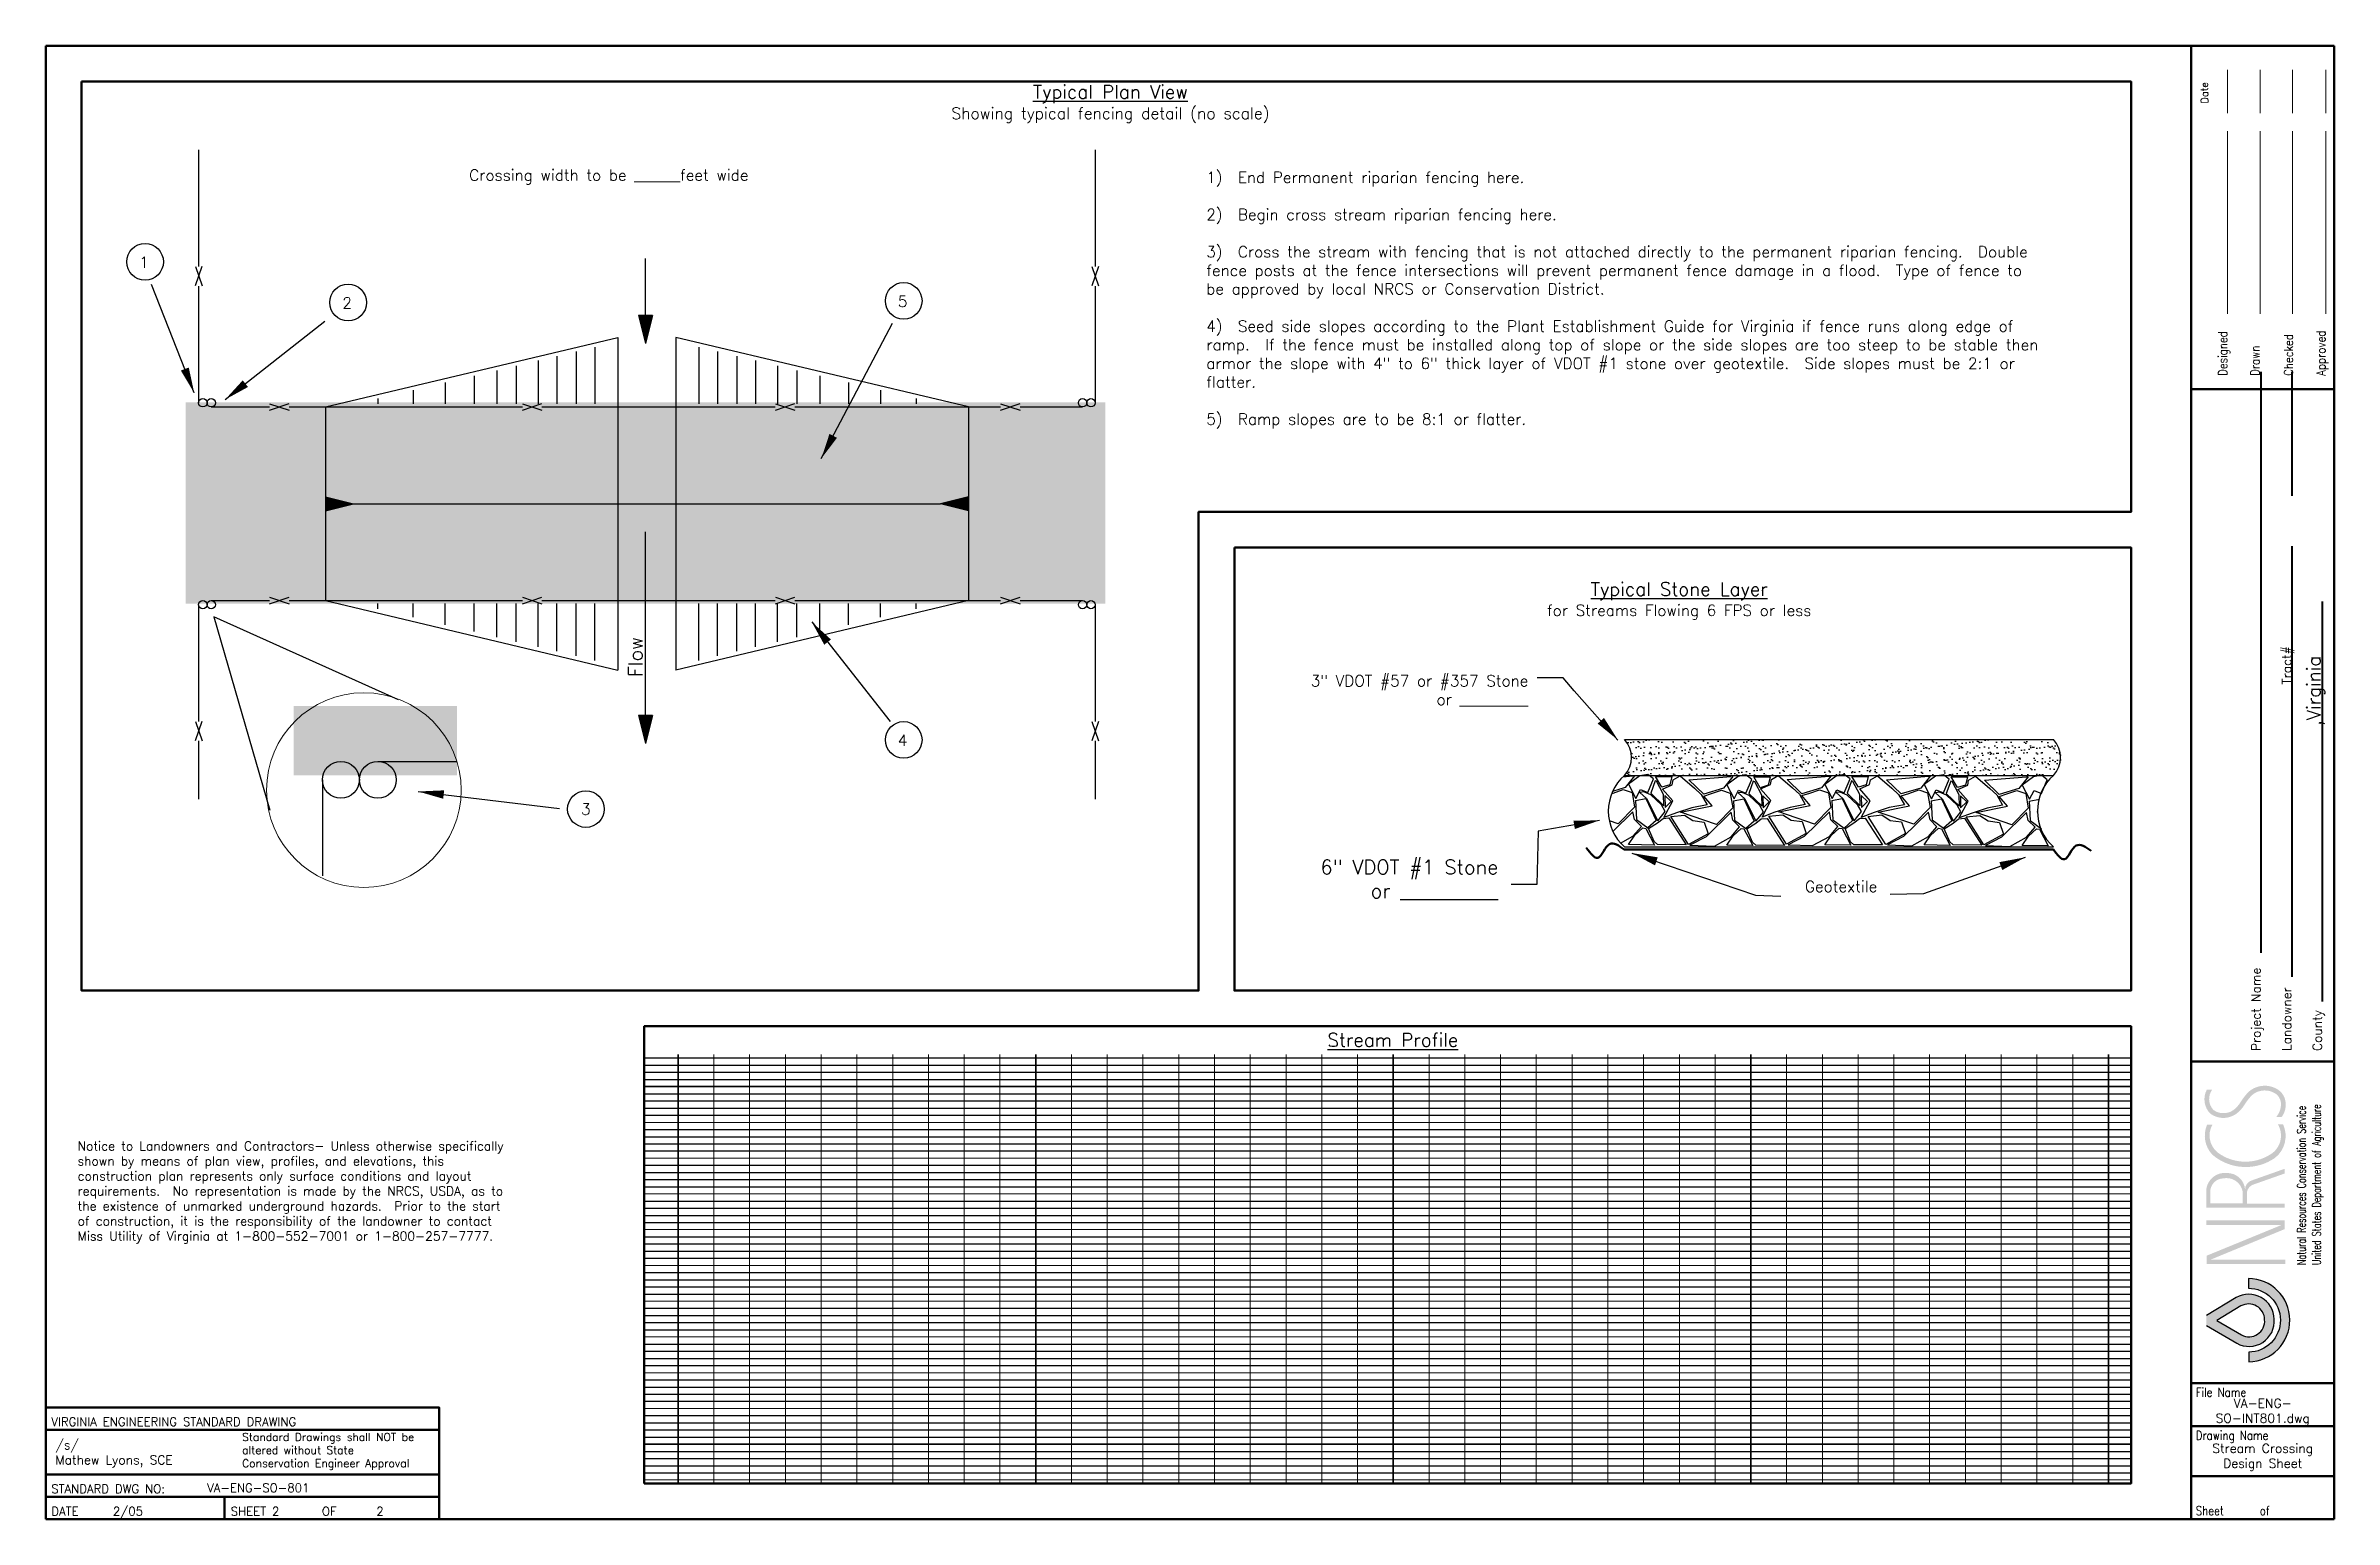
# Paper-space layout 'Stream Crossing (2 of 2)' of a CAD drawing. Header units: feet, sheet in inches. Extents: x 0.5 to 16.5, y 0.2 to 10.5.
# The model-space entities are those that its viewports show. They can reach past a viewport. Long polylines and large blocks are cut down to what shows.
import ezdxf

# ---------------------------------------------------------------- set-up
doc = ezdxf.new("R2010")
doc.units = ezdxf.units.FT
doc.header["$MEASUREMENT"] = 0
for name, color, linetype in [('1.Text.Note', 7, 'Continuous'), ('2.Misc.Scale', 7, 'Continuous'), ('FINELINES', 252, 'Continuous'), ('Gravel Hatch', 7, 'Continuous'), ('Stone Detail', 7, 'Continuous'), ('TEXT', 7, 'Continuous')]:
    doc.layers.add(name, color=color, linetype=linetype)
for name, color, linetype, lineweight in [('10 Lines', 7, 'Continuous', 20), ('10 lines index', 7, 'Continuous', 35), ('4.Tblk.Brdr.Line', 7, 'Continuous', 50), ('4.Tblk.Logo', 7, 'Continuous', 20), ('4.Tblk.Text', 7, 'Continuous', 18), ('4.Tblk.Text.User', 7, 'Continuous', 18)]:
    doc.layers.add(name, color=color, linetype=linetype, lineweight=lineweight)
doc.layers.add('2.Vprt', color=4, linetype='Continuous', plot=False)
doc.layers.get('2.Vprt').freeze()
doc.styles.add('001xB.NoteA', font='romans.shx', dxfattribs={"height": 0.063})
doc.styles.add('001xB.Subtitle', font='romans.shx', dxfattribs={"height": 0.094})
doc.styles.add('NOTES', font='romans.shx', dxfattribs={"height": 0.075})
doc.styles.add('Notes_Dimensions', font='romans.shx', dxfattribs={"height": 0.09})
doc.styles.get("Standard").update_dxf_attribs({"font": 'romans.shx'})
doc.styles.add('Title Block Notes', font='romans.shx', dxfattribs={"height": 0.12})
doc.dimstyles.get("Standard").update_dxf_attribs({"dimtxt": 0.18, "dimasz": 0.18, "dimexe": 0.18, "dimexo": 0.0625, "dimgap": 0.09, "dimtad": 0, "dimtih": 1, "dimtoh": 1, "dimdec": 4, "dimzin": 0, "dimdsep": 46, "dimtxsty": 'Notes_Dimensions', "dimcen": 0.09, "dimclrd": 256, "dimclre": 256, "dimclrt": 256, "dimadec": 0, "dimazin": 0, "dimtfac": 1, "dimtdec": 4, "dimtofl": 0, "dimtmove": 0, "dimatfit": 3, "dimfxl": 0, "dimtolj": 1, "dimtzin": 0, "dimlwd": -1, "dimlwe": -1, "dimarcsym": 0})

psp = doc.layouts.new('Stream Crossing (2 of 2)')

# ---------------------------------------------------------------- texts
at = {"insert": (3.416320183900766, 9.660154370296944), "char_height": 0.078, "width": 2.503119069137512, "attachment_point": 1, "style": 'NOTES'}
psp.add_mtext('Crossing width to be ______feet wide', dxfattribs=at)
at = {"insert": (8.569859014084239, 9.644334140321302), "char_height": 0.078, "width": 6.305262606094914, "attachment_point": 1}
psp.add_mtext('1)  {\\Fromans.shx|c1;End Permanent riparian fencing here.\\P\\P}2)  {\\Fromans.shx|c1;Begin cross stream riparian fencing here.\\P\\P}3)  {\\Fromans.shx|c1;Cross the stream with fencing that is not attached directly to the permanent riparian fencing.}  Double fence posts at the fence intersections{\\Fromans.shx|c1; }will prevent permanent fence damage in a flood. {\\Fromans.shx|c1; Type of fence to be approved by local NRCS or Conservation District}.\\P{\\Fromans.shx|c1;\\P}4)  Seed side slopes {\\Fromans.shx|c1;according to the Plant Establishment Guide for Virginia} if fence runs along edge of ramp.  If the fence must be installed along top of slope or the side slopes are too steep to be stable then armor the slope with 4" to 6" thick layer of VDOT #1 stone over geotextile.  {\\Fromans.shx|c1;Side slopes }must{\\Fromans.shx|c1; be 2:1 or flatter.\\P}\\P5)  Ramp slopes are to be 8:1 or flatter.', dxfattribs=at)
at = {"layer": '1.Text.Note'}
for s, insert, char_height, width, attachment_point, rotation, style in [('Landowner                                                 Tract#              ', (16.17566780087819, 3.497916931629072), 0.063, 4.751972205674819, 7, 89.99999999999993, '001xB.NoteA'), ('                                 ,Virginia', (16.38994752099583, 3.643461929992097), 0.094, 4.751972205674818, 7, 89.99999999999997, '001xB.Subtitle'), ('Project Name', (15.87738808076057, 3.497916931629072), 0.063, 4.745210148568081, 1, 90, '001xB.NoteA'), ('County', (16.38994752099583, 3.497916931629075), 0.063, 4.706780960931145, 7, 89.99999999999999, '001xB.NoteA')]:
    psp.add_mtext(s, dxfattribs=dict(at, insert=insert, char_height=char_height, width=width, attachment_point=attachment_point, rotation=rotation, style=style))
at = {"layer": '2.Misc.Scale', "char_height": 0.078, "width": 0.164646824694362, "attachment_point": 5, "style": 'NOTES'}
for s, insert in [('1', (1.142666522217292, 9.011432418033163)), ('2', (2.562483210907034, 8.726868594780317)), ('5', (6.446856993593544, 8.738362168884866)), ('4', (6.446856993593544, 5.669280889109078)), ('3', (4.231410963689578, 5.188589926787817))]:
    psp.add_mtext(s, dxfattribs=dict(at, insert=insert))
at = {"layer": '4.Tblk.Logo', "width": 0.68}
for s, p in [('Natural Resources Conservation Service', (16.25642690157693, 2.00119631789453)), ('United States Department of Agriculture', (16.36168076282663, 2.00119631789453))]:
    psp.add_text(s, height=0.06058, rotation=90, dxfattribs=at).set_placement(p)
at = {"layer": '4.Tblk.Text', "style": 'Notes_Dimensions', "width": 0.84}
for s, p in [('Designed', (15.70732072445218, 8.217110556495225)), ('Checked', (16.16746667476956, 8.217110556495225)), ('Approved', (16.39409593197171, 8.217110556495225)), ('Drawn', (15.93284371944729, 8.217110556495225))]:
    psp.add_text(s, height=0.0625, rotation=90, dxfattribs=at).set_placement(p)
for s, p in [('File Name', (15.48728326412502, 1.081350137746395)), ('Drawing Name', (15.48728326412502, 0.7791571011980496)), ('Sheet      of', (15.48728326412502, 0.253366150415002))]:
    psp.add_text(s, height=0.0625, dxfattribs=at).set_placement(p)
at = {"layer": '4.Tblk.Text', "style": 'Title Block Notes'}
for s, p in [('VIRGINIA ENGINEERING STANDARD DRAWING', (0.4944524538221415, 0.8763329971364744)), ('STANDARD DWG NO:', (0.4944524538221415, 0.4075829971364744)), ('DATE     2/05', (0.4944524538221415, 0.2503795309108749)), ('VA-ENG-SO-801', (1.58357246103003, 0.4142804052615912)), ('SHEET 2      OF      2', (1.748943102385269, 0.2503795309108749))]:
    psp.add_text(s, height=0.06, dxfattribs=at).set_placement(p)
at = {"layer": '4.Tblk.Text', "insert": (15.52453885864069, 10.12036714434846), "char_height": 0.05, "width": 0.1976407009715115, "attachment_point": 1, "rotation": 91, "style": 'Notes_Dimensions'}
psp.add_mtext('Date', dxfattribs=at)
at = {"layer": '4.Tblk.Text', "insert": (1.828842199784702, 0.8270748201376836), "char_height": 0.055, "width": 1.376897344635347, "attachment_point": 1, "style": 'Title Block Notes'}
psp.add_mtext('Standard Drawings shall NOT be altered without State Conservation Engineer Approval', dxfattribs=at)
at = {"layer": '4.Tblk.Text.User', "char_height": 0.063}
for s, insert, width, attachment_point, style in [('VA-ENG-\\PSO-INT801.dwg', (15.95573953243557, 0.9727925283841188), 0.9999999999999964, 5, 'NOTES'), ('/s/\\PMathew Lyons, SCE', (0.5228843500566169, 0.681630651112342), 1.06554934248057, 4, 'Notes_Dimensions'), ('Stream Crossing Design Sheet', (15.95573953243557, 0.6579281019040053), 0.9999999999999964, 5, 'NOTES')]:
    psp.add_mtext(s, dxfattribs=dict(at, insert=insert, width=width, attachment_point=attachment_point, style=style))
at = {"layer": 'Gravel Hatch', "insert": (9.873845012645534, 3.575353405556456), "char_height": 0.094, "width": 1.327063888625231, "attachment_point": 5, "style": 'NOTES'}
psp.add_mtext('{\\LStream Profile} ', dxfattribs=at)
at = {"layer": 'TEXT', "insert": (7.899635352965739, 10.24985765917514), "char_height": 0.12, "width": 3.224002400994607, "attachment_point": 2}
psp.add_mtext('{\\H0.7833x;\\LTypical Plan View\\P\\H0.8511x;\\lShowing typical fencing detail (no scale)}', dxfattribs=at)
at = {"layer": 'TEXT', "insert": (0.6781051253254304, 2.865788478516112), "char_height": 0.07, "width": 3.322567959510337, "attachment_point": 1, "style": 'NOTES'}
psp.add_mtext('{\\H0.9x;Notice to Landowners and Contractors- Unless otherwise specifically shown by means of plan view, profiles, and elevations, this construction plan represents only surface conditions and layout requirements.  No representation is made by the NRCS, USDA, as to the existence of unmarked underground hazards.  Prior to the start of construction, it is the responsibility of the landowner to contact Miss Utility of Virginia at 1-800-552-7001 or 1-800-257-7777.}', dxfattribs=at)

msp = doc.modelspace()

# ---------------------------------------------------------------- texts
at = {"layer": 'Stone Detail', "insert": (3.950495226090965, 19.02398898067202), "char_height": 0.12, "width": 3.224002400994607, "attachment_point": 2}
msp.add_mtext('{\\H0.7833x;\\LTypical Stone Layer\\H1.596x;\\P\\H0.52x;\\lfor Streams Flowing 6 FPS or less}', dxfattribs=at)
at = {"layer": 'Stone Detail'}
for s, insert, char_height, attachment_point in [('3" VDOT #57 or #357 Stone\\Por _________', (2.895859854143765, 18.15916257480711), 0.078, 9), ('6" VDOT #1 Stone \\Por __________\\P{\\Ftxt.shx|c1;\\H1.8x; }', (2.68534948421842, 16.82206294412057), 0.1, 6), ('{\\H0.78x;Geotextile }', (5.335035681602911, 16.89760927073202), 0.1, 6)]:
    msp.add_mtext(s, dxfattribs=dict(at, insert=insert, char_height=char_height, attachment_point=attachment_point))
at = {"layer": 'TEXT', "insert": (11.57556002292593, 9.131346925321289), "char_height": 0.078, "width": 0.2720318385985916, "attachment_point": 2, "rotation": 90}
msp.add_mtext('Flow', dxfattribs=at)

# ---------------------------------------------------------------- hatches: boundary and pattern name
for points in [[(11.70931233278747, 11.02640625374921), (11.63163476816276, 11.02640625374921), (11.67047355047511, 10.87105112449979)], [(9.892696765745065, 10.02077386835856), (9.892696765745065, 9.943096303733855), (10.04805189499448, 9.98193508604621)], [(13.46435202072832, 9.94309630373386), (13.46435202072832, 10.02077386835856), (13.3089968914789, 9.981935086046208)], [(11.70931233278747, 8.805398619165874), (11.63163476816276, 8.805398619165874), (11.67047355047511, 8.65004348991646)]]:
    msp.add_hatch(color=256).paths.add_polyline_path(points)
at = {"layer": 'Gravel Hatch'}
h = msp.add_hatch(dxfattribs=at)
h.set_pattern_fill('AR-SAND', color=256, scale=0.05, style=0)
h.set_pattern_definition([(37.50000000000001, (0, 0), (-0.003149667905480408, 0.09634118845065794), [0, -0.07600000000000001, 0, -0.085, 0, -0.08125]), (7.499999999999999, (0, 0), (0.08848883526338636, 0.141107303261487), [0, -0.041, 0, -0.0685, 0, -0.02625]), (327.5, (-0.0615, 0), (0.1557070930875748, 0.0002829526768482249), [0, -0.025, 0, -0.09000000000000001, 0, -0.1175]), (317.5, (-0.0615, 0), (0.1503063302286147, 0.04388377824671246), [0, -0.0125, 0, -0.059, 0, -0.0675])])
h.paths.add_polyline_path([(14.22508613952674, 10.54492242732998), (9.116052967019655, 10.54492242732998), (9.116052967019654, 9.42659028134423), (14.22508613952674, 9.426590281344232)])
at = {"layer": 'Stone Detail'}
h = msp.add_hatch(dxfattribs=at)
h.set_pattern_fill('AR-SAND', color=256, scale=0.04, style=0)
h.set_pattern_definition([(37.50000000000001, (3.567401853120131, 17.1746837929193), (-0.002519734324384326, 0.07707295076052635), [0, -0.0608, 0, -0.068, 0, -0.065]), (7.499999999999999, (3.567401853120131, 17.1746837929193), (0.07079106821070909, 0.1128858426091896), [0, -0.0328, 0, -0.05480000000000001, 0, -0.021]), (327.5, (3.518201853120132, 17.1746837929193), (0.1245656744700598, 0.0002263621414785799), [0, -0.02, 0, -0.07200000000000001, 0, -0.094]), (317.5, (3.518201853120132, 17.1746837929193), (0.1202450641828917, 0.03510702259736997), [0, -0.01, 0, -0.0472, 0, -0.05400000000000001])])
edge = h.paths.add_edge_path()
edge.add_line((3.567401853120131, 17.9246837929193), (6.567401853120131, 17.9246837929193))
edge.add_arc((6.436626403110328, 17.7996837929193), 0.1809066563873946, -43.70647207120447, 43.70647207120447, ccw=False)
edge.add_line((6.567401853120131, 17.6746837929193), (3.567401853120131, 17.6746837929193))
edge.add_arc((3.436626403110328, 17.7996837929193), 0.1809066563873946, 316.2935279287955, 403.7064720712045)

# ---------------------------------------------------------------- linework, layer by layer
for p, q in [((9.188484519736306, 11.94746388601022), (9.188484519736306, 11.29921593141256)), ((14.16856426673708, 11.94746388601022), (14.16856426673708, 11.29921593141256)), ((11.67047355047511, 11.02640625374921), (11.67047355047511, 11.3431158078143)), ((9.206234319659444, 11.29910478954987), (9.169494440653594, 11.19122313440311)), ((9.170734719813169, 11.29910478954987), (9.207474598819019, 11.19122313440311)), ((14.18631406666022, 11.29910478954987), (14.14957418765437, 11.19122313440311)), ((14.15081446681394, 11.29910478954987), (14.18755434581979, 11.19122313440311)), ((9.188484519736306, 11.1910267565639), (9.188484519736306, 10.54277880196623)), ((14.16856426673708, 11.1910267565639), (14.16856426673708, 10.54277880196623)), ((11.70931233278747, 11.02640625374921), (11.63163476816276, 11.02640625374921)), ((11.63163476816276, 11.02640625374921), (11.67047355047511, 10.87105112449979)), ((11.67047355047511, 11.02640625374921), (11.67047355047511, 11.02640625374921)), ((11.70931233278747, 11.02640625374921), (11.67047355047511, 10.87105112449979)), ((9.892696765745065, 10.51948920666335), (11.51783960122546, 10.90563931507493)), ((11.51783960122546, 10.90563931507493), (11.51783960122546, 10.51948920666335)), ((11.83920918524793, 10.90563931507493), (11.83920918524793, 10.51948920666335)), ((13.46435202072832, 10.51948920666335), (11.83920918524793, 10.90563931507493)), ((11.38964674066298, 10.85200932748502), (11.38964674066298, 10.53580287623206)), ((11.96740204581041, 10.85200932748502), (11.96740204581041, 10.53580287623206)), ((11.28636704378253, 10.82746904383955), (11.28636704378253, 10.53580287623206)), ((12.07068174269086, 10.82746904383955), (12.07068174269086, 10.53580287623206)), ((11.17839277862035, 10.80181328405785), (11.17839277862036, 10.53580287623206)), ((12.17865600785303, 10.80181328405785), (12.17865600785303, 10.53580287623206)), ((11.07511308173992, 10.77727300041238), (11.07511308173992, 10.53580287623206)), ((12.28193570473346, 10.77727300041238), (12.28193570473346, 10.53580287623206)), ((10.95305523562758, 10.74827084166069), (10.95305523562758, 10.53580287623206)), ((12.4039935508458, 10.74827084166069), (12.4039935508458, 10.53580287623206)), ((10.84508103241293, 10.72261509659834), (10.84508103241293, 10.53580287623206)), ((12.51196775406046, 10.72261509659834), (12.51196775406046, 10.53580287623206)), ((10.71832861801885, 10.69249746171043), (10.71832861801885, 10.53580287623206)), ((12.63872016845453, 10.69249746171043), (12.63872016845453, 10.53580287623206)), ((10.55871453539021, 10.65457156746567), (10.55871453539022, 10.53580287623206)), ((12.79833425108317, 10.65457156746567), (12.79833425108317, 10.53580287623206)), ((10.38032230352967, 10.61218379811469), (10.38032230352967, 10.53580287623206)), ((12.97672648294371, 10.61218379811469), (12.97672648294371, 10.53580287623206)), ((10.18315198438474, 10.56533416837685), (10.18315198438474, 10.53580287623206)), ((13.17389680208864, 10.56533416837685), (13.17389680208864, 10.53580287623206)), ((9.58258842480646, 10.50173940674022), (9.690470079953222, 10.53847928574607)), ((9.58258842480646, 10.53723900658649), (9.690470079953222, 10.50049912758064)), ((10.98727350885045, 10.50173940674022), (11.09515516399721, 10.53847928574607)), ((10.98727350885045, 10.53723900658649), (11.09515516399721, 10.50049912758064)), ((12.39195859289444, 10.50173940674022), (12.4998402480412, 10.53847928574607)), ((12.39195859289444, 10.53723900658649), (12.4998402480412, 10.50049912758064)), ((13.6434069270427, 10.50173940674022), (13.75128858218947, 10.53847928574607)), ((13.6434069270427, 10.53723900658649), (13.75128858218947, 10.50049912758064)), ((9.258353305644938, 10.51948920666335), (9.58247728294377, 10.51948920666335)), ((9.690666457792432, 10.51948920666335), (10.3389144123901, 10.51948920666335)), ((9.892696765745065, 10.51948920666335), (9.892696765745065, 9.444380965429065)), ((10.3389144123901, 10.51948920666335), (10.98716236698776, 10.51948920666335)), ((11.09535154183642, 10.51948920666335), (11.74359949643409, 10.51948920666335)), ((11.51783960122546, 10.51948920666335), (11.51783960122546, 9.444380965429065)), ((11.74359949643409, 10.51948920666335), (12.39184745103175, 10.51948920666335)), ((11.83920918524793, 10.51948920666335), (11.83920918524793, 9.444380965429065)), ((12.50003662588041, 10.51948920666335), (13.14828458047808, 10.51948920666335)), ((13.14828458047808, 10.51948920666335), (13.64329578518002, 10.51948920666335)), ((13.46435202072832, 10.51948920666335), (13.46435202072832, 9.444380965429065)), ((13.75148496002868, 10.51948920666335), (14.09869548082845, 10.51948920666335)), ((9.892696765745065, 10.02077386835856), (10.04805189499448, 9.98193508604621)), ((9.892696765745065, 10.02077386835856), (9.892696765745065, 9.943096303733856)), ((13.46435202072832, 10.02077386835856), (13.30899689147891, 9.98193508604621)), ((13.46435202072832, 10.02077386835856), (13.46435202072832, 9.943096303733856)), ((9.892696765745065, 9.943096303733856), (10.04805189499448, 9.98193508604621)), ((9.892696765745065, 9.98193508604621), (9.892696765745065, 9.98193508604621)), ((10.04805189499448, 9.98193508604621), (13.30899689147891, 9.98193508604621)), ((13.46435202072832, 9.943096303733856), (13.30899689147891, 9.98193508604621)), ((13.46435202072832, 9.98193508604621), (13.46435202072832, 9.98193508604621)), ((11.67047355047511, 8.805398619165874), (11.67047355047511, 9.825170964683938)), ((9.258353305644938, 9.444380965429065), (9.58247728294377, 9.444380965429065)), ((9.58258842480646, 9.426631165505928), (9.690470079953222, 9.463371044511778)), ((9.58258842480646, 9.462130765352203), (9.690470079953222, 9.425390886346353)), ((9.690666457792432, 9.444380965429065), (10.3389144123901, 9.444380965429065)), ((9.892696765745065, 9.444380965429065), (11.51783960122546, 9.058230857017488)), ((10.3389144123901, 9.444380965429065), (10.98716236698776, 9.444380965429065)), ((10.98727350885045, 9.426631165505928), (11.09515516399721, 9.463371044511778)), ((10.98727350885045, 9.462130765352203), (11.09515516399721, 9.425390886346353)), ((11.09535154183642, 9.444380965429065), (11.74359949643409, 9.444380965429065)), ((11.51783960122546, 9.444380965429065), (11.51783960122546, 9.058230857017488)), ((11.74359949643409, 9.444380965429065), (12.39184745103175, 9.444380965429065)), ((11.83920918524793, 9.444380965429065), (11.83920918524793, 9.058230857017488)), ((13.46435202072832, 9.444380965429065), (11.83920918524793, 9.058230857017488)), ((12.39195859289444, 9.426631165505928), (12.4998402480412, 9.463371044511778)), ((12.39195859289444, 9.462130765352203), (12.4998402480412, 9.425390886346353)), ((12.50003662588041, 9.444380965429065), (13.14828458047808, 9.444380965429065)), ((13.14828458047808, 9.444380965429065), (13.64329578518002, 9.444380965429065)), ((13.6434069270427, 9.426631165505928), (13.75128858218947, 9.463371044511778)), ((13.6434069270427, 9.462130765352203), (13.75128858218947, 9.425390886346353)), ((13.75148496002868, 9.444380965429065), (14.09869548082845, 9.444380965429065)), ((9.188484519736306, 9.421091370126188), (9.188484519736306, 8.772843415528524)), ((10.18315198438474, 9.398536003715567), (10.18315198438474, 9.42806729586036)), ((10.38032230352967, 9.351686373977726), (10.38032230352967, 9.428067295860362)), ((10.55871453539021, 9.309298604626752), (10.55871453539022, 9.428067295860362)), ((10.71832861801885, 9.27137271038199), (10.71832861801885, 9.428067295860362)), ((10.84508103241293, 9.241255075494077), (10.84508103241293, 9.428067295860362)), ((10.95305523562758, 9.215599330431727), (10.95305523562758, 9.428067295860362)), ((11.07511308173992, 9.186597171680043), (11.07511308173992, 9.428067295860362)), ((11.17839277862035, 9.162056888034572), (11.17839277862036, 9.428067295860362)), ((11.28636704378253, 9.136401128252874), (11.28636704378253, 9.428067295860362)), ((11.38964674066298, 9.1118608446074), (11.38964674066298, 9.428067295860362)), ((11.96740204581041, 9.1118608446074), (11.96740204581041, 9.428067295860362)), ((12.07068174269086, 9.136401128252874), (12.07068174269086, 9.428067295860362)), ((12.17865600785303, 9.162056888034572), (12.17865600785303, 9.428067295860362)), ((12.28193570473346, 9.186597171680043), (12.28193570473346, 9.428067295860362)), ((12.4039935508458, 9.215599330431727), (12.4039935508458, 9.428067295860362)), ((12.51196775406046, 9.241255075494077), (12.51196775406046, 9.428067295860362)), ((12.63872016845453, 9.27137271038199), (12.63872016845453, 9.428067295860362)), ((12.79833425108317, 9.309298604626752), (12.79833425108317, 9.428067295860362)), ((12.97672648294371, 9.351686373977726), (12.97672648294371, 9.428067295860362)), ((13.17389680208864, 9.398536003715567), (13.17389680208864, 9.42806729586036)), ((14.16856426673708, 9.421091370126188), (14.16856426673708, 8.772843415528524)), ((11.63163476816276, 8.805398619165874), (11.67047355047511, 8.65004348991646)), ((11.70931233278747, 8.805398619165874), (11.63163476816276, 8.805398619165874)), ((11.70931233278747, 8.805398619165874), (11.67047355047511, 8.65004348991646)), ((11.67047355047511, 8.805398619165874), (11.67047355047511, 8.805398619165874)), ((9.206234319659444, 8.772732273665834), (9.169494440653594, 8.664850618519072)), ((9.170734719813169, 8.772732273665834), (9.207474598819019, 8.664850618519072)), ((14.18631406666022, 8.772732273665834), (14.14957418765437, 8.664850618519072)), ((14.15081446681394, 8.772732273665834), (14.18755434581979, 8.664850618519072)), ((9.188484519736306, 8.664654240679862), (9.188484519736306, 8.34053026338103)), ((14.16856426673708, 8.664654240679862), (14.16856426673708, 8.34053026338103))]:
    msp.add_line(p, q)
for centre in [(9.211774115039184, 10.54277880196623), (9.258353305644938, 10.54277880196623), (14.09869548082845, 10.54277880196623), (14.1452746714342, 10.54277880196623), (9.211774115039184, 9.421091370126188), (9.258353305644938, 9.421091370126188), (14.09869548082845, 9.421091370126188), (14.1452746714342, 9.421091370126188)]:
    msp.add_circle(centre, 0.02328959530287733)
at = {"layer": '10 Lines'}
for p, q in [((-20.14236170736443, 11.77999851636374), (-20.14236170736443, 4.979998516363736)), ((-19.64236170736443, 11.77999851636374), (-19.64236170736443, 4.979998516363736)), ((-19.39236170736443, 11.77999851636374), (-19.39236170736443, 4.979998516363736)), ((-19.14236170736443, 11.77999851636374), (-19.14236170736443, 4.979998516363736)), ((-18.89236170736443, 11.77999851636374), (-18.89236170736443, 4.979998516363736)), ((-18.64236170736443, 11.77999851636374), (-18.64236170736443, 4.979998516363736)), ((-18.39236170736443, 11.77999851636374), (-18.39236170736443, 4.979998516363736)), ((-18.14236170736443, 11.77999851636374), (-18.14236170736443, 4.979998516363736)), ((-17.89236170736443, 11.77999851636374), (-17.89236170736443, 4.979998516363736)), ((-11.89236170736443, 11.77999851636374), (-11.89236170736443, 4.979998516363736)), ((-11.64236170736443, 11.77999851636374), (-11.64236170736443, 4.979998516363736)), ((-11.39236170736443, 11.77999851636374), (-11.39236170736443, 4.979998516363736)), ((-11.14236170736443, 11.77999851636374), (-11.14236170736443, 4.979998516363736)), ((-10.89236170736443, 11.77999851636374), (-10.89236170736443, 4.979998516363736)), ((-10.64236170736443, 11.77999851636374), (-10.64236170736443, 4.979998516363736)), ((-10.39236170736443, 11.77999851636374), (-10.39236170736443, 4.979998516363736)), ((-10.14236170736443, 11.77999851636374), (-10.14236170736443, 4.979998516363736)), ((-17.64236170736443, 10.77999851636374), (-17.64236170736443, 4.979998516363736)), ((-17.14236170736443, 10.77999851636374), (-17.14236170736443, 4.979998516363736)), ((-16.89236170736443, 10.77999851636374), (-16.89236170736443, 4.979998516363736)), ((-16.64236170736443, 10.77999851636374), (-16.64236170736443, 4.979998516363736)), ((-16.39236170736443, 10.77999851636374), (-16.39236170736443, 4.979998516363736)), ((-16.14236170736443, 10.77999851636374), (-16.14236170736443, 4.979998516363736)), ((-15.89236170736443, 10.77999851636374), (-15.89236170736443, 4.979998516363736)), ((-15.64236170736443, 10.77999851636374), (-15.64236170736443, 4.979998516363736)), ((-15.39236170736443, 10.77999851636374), (-15.39236170736443, 4.979998516363736)), ((-15.14236170736443, 10.77999851636374), (-15.14236170736443, 4.979998516363736)), ((-14.64236170736443, 10.77999851636374), (-14.64236170736443, 4.979998516363736)), ((-14.39236170736443, 10.77999851636374), (-14.39236170736443, 4.979998516363736)), ((-14.14236170736443, 10.77999851636374), (-14.14236170736443, 4.979998516363736)), ((-13.89236170736443, 10.77999851636374), (-13.89236170736443, 4.979998516363736)), ((-13.64236170736443, 10.77999851636374), (-13.64236170736443, 4.979998516363736)), ((-13.39236170736443, 10.77999851636374), (-13.39236170736443, 4.979998516363736)), ((-13.14236170736443, 10.77999851636374), (-13.14236170736443, 4.979998516363736)), ((-12.89236170736443, 10.77999851636374), (-12.89236170736443, 4.979998516363736)), ((-12.64236170736443, 10.77999851636374), (-12.64236170736443, 4.979998516363736)), ((-12.14236170736443, 10.77999851636374), (-12.14236170736443, 4.979998516363736)), ((-22.64236170736443, 10.27999851636374), (-7.642361707364431, 10.27999851636374)), ((-22.64236170736443, 9.779998516363737), (-7.642361707364431, 9.779998516363737)), ((-22.64236170736443, 9.529998516363737), (-7.642361707364431, 9.529998516363737)), ((-22.64236170736443, 9.279998516363737), (-7.642361707364431, 9.279998516363737)), ((-22.64236170736443, 9.029998516363737), (-7.642361707364431, 9.029998516363737)), ((-22.64236170736443, 8.779998516363737), (-7.642361707364431, 8.779998516363737)), ((-22.64236170736443, 8.529998516363737), (-7.642361707364431, 8.529998516363737)), ((-22.64236170736443, 8.279998516363737), (-7.642361707364431, 8.279998516363737)), ((-22.64236170736443, 8.029998516363737), (-7.642361707364431, 8.029998516363737)), ((-22.64236170736443, 7.779998516363736), (-7.642361707364431, 7.779998516363736)), ((-22.64236170736443, 7.279998516363736), (-7.642361707364431, 7.279998516363736))]:
    msp.add_line(p, q, dxfattribs=at)
at = {"layer": '10 lines index'}
for p, q in [((-19.89236170736443, 11.77999851636374), (-19.89236170736443, 4.979998516363736)), ((-9.892361707364431, 11.77999851636374), (-9.892361707364435, 4.979998516363736)), ((-17.39236170736443, 10.77999851636374), (-17.39236170736443, 4.979998516363736)), ((-14.89236170736443, 10.77999851636374), (-14.89236170736443, 4.979998516363736)), ((-12.39236170736443, 10.77999851636374), (-12.39236170736443, 4.979998516363736)), ((-22.64236170736443, 10.02999851636374), (-7.642361707364431, 10.02999851636374)), ((-22.64236170736443, 7.529998516363736), (-7.642361707364431, 7.529998516363736))]:
    msp.add_line(p, q, dxfattribs=at)
at = {"layer": 'FINELINES'}
for p, q in [((-22.64236170736443, 10.22999851636374), (-7.642361707364431, 10.22999851636374)), ((-22.64236170736443, 10.22999851636374), (-7.642361707364431, 10.22999851636374)), ((-22.64236170736443, 10.17999851636374), (-7.642361707364431, 10.17999851636374)), ((-22.64236170736443, 10.12999851636374), (-7.642361707364431, 10.12999851636374)), ((-22.64236170736443, 10.07999851636374), (-7.642361707364431, 10.07999851636374)), ((-22.64236170736443, 9.979998516363736), (-7.642361707364431, 9.979998516363736)), ((-22.64236170736443, 9.979998516363736), (-7.642361707364431, 9.979998516363736)), ((-22.64236170736443, 9.929998516363735), (-7.642361707364431, 9.929998516363735)), ((-22.64236170736443, 9.879998516363736), (-7.642361707364431, 9.879998516363736)), ((-22.64236170736443, 9.829998516363737), (-7.642361707364431, 9.829998516363737)), ((-22.64236170736443, 9.729998516363736), (-7.642361707364431, 9.729998516363736)), ((-22.64236170736443, 9.729998516363736), (-7.642361707364431, 9.729998516363736)), ((-22.64236170736443, 9.679998516363735), (-7.642361707364431, 9.679998516363735)), ((-22.64236170736443, 9.629998516363736), (-7.642361707364431, 9.629998516363736)), ((-22.64236170736443, 9.579998516363737), (-7.642361707364431, 9.579998516363737)), ((-22.64236170736443, 9.479998516363736), (-7.642361707364431, 9.479998516363736)), ((-22.64236170736443, 9.479998516363736), (-7.642361707364431, 9.479998516363736)), ((-22.64236170736443, 9.429998516363735), (-7.642361707364431, 9.429998516363735)), ((-22.64236170736443, 9.379998516363736), (-7.642361707364431, 9.379998516363736)), ((-22.64236170736443, 9.329998516363737), (-7.642361707364431, 9.329998516363737)), ((-22.64236170736443, 9.229998516363736), (-7.642361707364431, 9.229998516363736)), ((-22.64236170736443, 9.229998516363736), (-7.642361707364431, 9.229998516363736)), ((-22.64236170736443, 9.179998516363735), (-7.642361707364431, 9.179998516363735)), ((-22.64236170736443, 9.129998516363736), (-7.642361707364431, 9.129998516363736)), ((-22.64236170736443, 9.079998516363737), (-7.642361707364431, 9.079998516363737)), ((-22.64236170736443, 8.979998516363736), (-7.642361707364431, 8.979998516363736)), ((-22.64236170736443, 8.979998516363736), (-7.642361707364431, 8.979998516363736)), ((-22.64236170736443, 8.929998516363735), (-7.642361707364431, 8.929998516363735)), ((-22.64236170736443, 8.879998516363736), (-7.642361707364431, 8.879998516363736)), ((-22.64236170736443, 8.829998516363737), (-7.642361707364431, 8.829998516363737)), ((-22.64236170736443, 8.729998516363736), (-7.642361707364431, 8.729998516363736)), ((-22.64236170736443, 8.729998516363736), (-7.642361707364431, 8.729998516363736)), ((-22.64236170736443, 8.679998516363735), (-7.642361707364431, 8.679998516363735)), ((-22.64236170736443, 8.629998516363736), (-7.642361707364431, 8.629998516363736)), ((-22.64236170736443, 8.579998516363737), (-7.642361707364431, 8.579998516363737)), ((-22.64236170736443, 8.479998516363736), (-7.642361707364431, 8.479998516363736)), ((-22.64236170736443, 8.479998516363736), (-7.642361707364431, 8.479998516363736)), ((-22.64236170736443, 8.429998516363735), (-7.642361707364431, 8.429998516363735)), ((-22.64236170736443, 8.379998516363736), (-7.642361707364431, 8.379998516363736)), ((-22.64236170736443, 8.329998516363737), (-7.642361707364431, 8.329998516363737)), ((-22.64236170736443, 8.229998516363736), (-7.642361707364431, 8.229998516363736)), ((-22.64236170736443, 8.229998516363736), (-7.642361707364431, 8.229998516363736)), ((-22.64236170736443, 8.179998516363735), (-7.642361707364431, 8.179998516363735)), ((-22.64236170736443, 8.129998516363736), (-7.642361707364431, 8.129998516363736)), ((-22.64236170736443, 8.079998516363737), (-7.642361707364431, 8.079998516363737)), ((-22.64236170736443, 7.979998516363736), (-7.642361707364431, 7.979998516363736)), ((-22.64236170736443, 7.979998516363736), (-7.642361707364431, 7.979998516363736)), ((-22.64236170736443, 7.929998516363736), (-7.642361707364431, 7.929998516363736)), ((-22.64236170736443, 7.879998516363736), (-7.642361707364431, 7.879998516363736)), ((-22.64236170736443, 7.829998516363736), (-7.642361707364431, 7.829998516363736)), ((-22.64236170736443, 7.729998516363736), (-7.642361707364431, 7.729998516363736)), ((-22.64236170736443, 7.729998516363736), (-7.642361707364431, 7.729998516363736)), ((-22.64236170736443, 7.679998516363736), (-7.642361707364431, 7.679998516363736)), ((-22.64236170736443, 7.629998516363736), (-7.642361707364431, 7.629998516363736)), ((-22.64236170736443, 7.579998516363736), (-7.642361707364431, 7.579998516363736)), ((-22.64236170736443, 7.479998516363736), (-7.642361707364431, 7.479998516363736)), ((-22.64236170736443, 7.479998516363736), (-7.642361707364431, 7.479998516363736)), ((-22.64236170736443, 7.429998516363736), (-7.642361707364431, 7.429998516363736)), ((-22.64236170736443, 7.379998516363736), (-7.642361707364431, 7.379998516363736)), ((-22.64236170736443, 7.329998516363736), (-7.642361707364431, 7.329998516363736)), ((-22.64236170736443, 7.229998516363736), (-7.642361707364431, 7.229998516363736)), ((-22.64236170736443, 7.229998516363736), (-7.642361707364431, 7.229998516363736))]:
    msp.add_line(p, q, dxfattribs=at)
at = {"layer": 'Stone Detail'}
for p, q in [((3.567401853120131, 17.9246837929193), (6.567401853120131, 17.9246837929193)), ((3.557323509285677, 17.6653360927382), (3.627684414276292, 17.67105101942753)), ((3.567401853120131, 17.6746837929193), (6.567401853120131, 17.6746837929193)), ((3.637993083874445, 17.67105101942753), (3.572704833712098, 17.58875623177811)), ((3.675791543754698, 17.67105101942753), (3.5967583984513, 17.61275887847424)), ((3.730771124318892, 17.68133786937558), (3.675791543754698, 17.67105101942753)), ((3.772005809742037, 17.65047732191843), (3.730771124318892, 17.68133786937558)), ((4.018862391622816, 17.64344493850624), (4.314377633640097, 17.66744758520236)), ((4.324686303238252, 17.66744758520236), (4.259398053075904, 17.58515279755294)), ((4.362484763118504, 17.66744758520236), (4.283451617815107, 17.60915544424907)), ((4.417464343682699, 17.67773443515041), (4.362484763118504, 17.66744758520236)), ((4.458699029105844, 17.64687388769326), (4.417464343682699, 17.67773443515041)), ((4.705126467715029, 17.64619926615863), (5.00064170973231, 17.67020191285475)), ((5.010950379330463, 17.67020191285475), (4.945662129168117, 17.58790712520534)), ((5.048748839210717, 17.67020191285475), (4.969715693907318, 17.61190977190146)), ((5.10372841977491, 17.68048876280281), (5.048748839210717, 17.67020191285475)), ((5.144963105198055, 17.64962821534565), (5.10372841977491, 17.68048876280281)), ((5.399156652009601, 17.64461427565685), (5.694671894026882, 17.66861692235297)), ((5.704980563625035, 17.66861692235297), (5.639692313462689, 17.58632213470356)), ((5.742779023505289, 17.66861692235297), (5.66374587820189, 17.61032478139968)), ((5.694671894026882, 17.66861692235297), (5.704980563625035, 17.66861692235297)), ((5.797758604069482, 17.67890377230103), (5.742779023505289, 17.66861692235297)), ((5.838993289492628, 17.64804322484387), (5.797758604069482, 17.67890377230103)), ((6.084476999583202, 17.64118532646983), (6.379992241600483, 17.66518797316596)), ((6.390300911198636, 17.66518797316596), (6.32501266103629, 17.58289318551654)), ((6.428099371078886, 17.66518797316596), (6.349066225775491, 17.60689583221266)), ((6.379992241600483, 17.66518797316596), (6.390300911198636, 17.66518797316596)), ((6.483078951643083, 17.67547482311401), (6.428099371078886, 17.66518797316596)), ((6.524313637066228, 17.64461427565685), (6.483078951643083, 17.67547482311401)), ((3.730771124318892, 17.55446673752094), (3.772005809742037, 17.65047732191843)), ((4.121949101665418, 17.54400540253474), (4.018862391622816, 17.64344493850624)), ((4.417464343682699, 17.55086330329577), (4.458699029105844, 17.64687388769326)), ((4.808213177757629, 17.54675973018713), (4.705126467715029, 17.64619926615863)), ((5.10372841977491, 17.55361763094816), (5.144963105198055, 17.64962821534565)), ((5.502243362052202, 17.54517473968535), (5.399156652009601, 17.64461427565685)), ((5.797758604069482, 17.55203264044638), (5.838993289492628, 17.64804322484387)), ((6.187563709625802, 17.54174579049833), (6.084476999583202, 17.64118532646983)), ((6.483078951643083, 17.54860369125937), (6.524313637066228, 17.64461427565685)), ((3.5967583984513, 17.61275887847424), (3.648301753472602, 17.51331934250273)), ((4.283451617815107, 17.60915544424907), (4.334994972836407, 17.50971590827756)), ((4.969715693907318, 17.61190977190146), (5.02125904892862, 17.51247023592995)), ((5.66374587820189, 17.61032478139968), (5.715289233223192, 17.51088524542818)), ((6.349066225775491, 17.60689583221266), (6.40060958079679, 17.50745629624116)), ((3.572704833712098, 17.58875623177811), (3.484910146503871, 17.56247358183437)), ((3.648301753472602, 17.51331934250273), (3.67922776929759, 17.57504043264304)), ((3.67922776929759, 17.57504043264304), (3.730771124318892, 17.55446673752094)), ((4.259398053075904, 17.58515279755294), (4.121949101665418, 17.54400540253474)), ((4.945662129168117, 17.58790712520534), (4.808213177757629, 17.54675973018713)), ((5.639692313462689, 17.58632213470356), (5.502243362052202, 17.54517473968535)), ((6.32501266103629, 17.58289318551654), (6.187563709625802, 17.54174579049833)), ((4.334994972836407, 17.50971590827756), (4.365920988661397, 17.57143699841787)), ((4.365920988661397, 17.57143699841787), (4.417464343682699, 17.55086330329577)), ((5.02125904892862, 17.51247023592995), (5.052185064753608, 17.57419132607027)), ((5.052185064753608, 17.57419132607027), (5.10372841977491, 17.55361763094816)), ((5.715289233223192, 17.51088524542818), (5.746215249048181, 17.57260633556849)), ((5.746215249048181, 17.57260633556849), (5.797758604069482, 17.55203264044638)), ((6.40060958079679, 17.50745629624116), (6.431535596621782, 17.56917738638147)), ((6.431535596621782, 17.56917738638147), (6.483078951643083, 17.54860369125937)), ((3.567401853120131, 17.1746837929193), (6.567401853120131, 17.1746837929193))]:
    msp.add_line(p, q, dxfattribs=at)
at = {"layer": 'Stone Detail', "lineweight": 50}
msp.add_line((3.566716269598242, 17.15688105892506), (6.566716269598242, 17.15688105892506), dxfattribs=at)
at = {"layer": 'Stone Detail'}
for points in [[(3.785750704883085, 17.66762207024051), (3.899146091554368, 17.66762207024051), (3.885401196413319, 17.60932992928722), (3.830421615849124, 17.59218518096513)], [(3.957010367003361, 17.67087653438938), (4.056660851503068, 17.58515279755294), (4.104767988012002, 17.54057645334772), (4.146002673435147, 17.46856851325936), (4.039479737849652, 17.44799481575025), (3.932956795233633, 17.41370532149308), (3.843614980332079, 17.3794158272359), (3.90546701198206, 17.49600010914249), (3.833306310733924, 17.57829489917891), (3.902030786439166, 17.60915544424907), (3.908903230494428, 17.64344493850624)], [(4.472443924246893, 17.66401863601534), (4.585839310918175, 17.66401863601534), (4.572094415777126, 17.60572649506205), (4.517114835212929, 17.58858174673996)], [(4.643274443095574, 17.67363086204177), (4.742924927595279, 17.58790712520534), (4.791032064104215, 17.54333078100011), (4.83226674952736, 17.47132284091175), (4.725743813941865, 17.45074914340264), (4.619220871325844, 17.41645964914547), (4.529879056424292, 17.3821701548883), (4.591731088074273, 17.49875443679489), (4.519570386826135, 17.5810492268313), (4.588294862531377, 17.61190977190146), (4.595167306586639, 17.64619926615863)], [(5.158708000339104, 17.66677296366774), (5.272103387010386, 17.66677296366774), (5.258358491869338, 17.60848082271444), (5.203378911305142, 17.59133607439235)], [(5.337304627390147, 17.67204587153999), (5.436955111889851, 17.58632213470356), (5.485062248398787, 17.54174579049833), (5.526296933821932, 17.46973785040997), (5.419773998236437, 17.44916415290086), (5.313251055620416, 17.41487465864369), (5.223909240718864, 17.38058516438652), (5.285761272368845, 17.49716944629311), (5.213600571120708, 17.57946423632952), (5.282325046825949, 17.61032478139968), (5.289197490881211, 17.64461427565685)], [(5.852738184633676, 17.66518797316596), (5.966133571304958, 17.66518797316596), (5.95238867616391, 17.60689583221266), (5.897409095599713, 17.58975108389058)], [(6.022624974963747, 17.66861692235297), (6.122275459463452, 17.58289318551654), (6.170382595972384, 17.53831684131131), (6.211617281395533, 17.46630890122295), (6.105094345810038, 17.44573520371384), (5.998571403194017, 17.41144570945667), (5.909229588292462, 17.3771562151995), (5.971081619942446, 17.49374049710609), (5.898920918694309, 17.57603528714251), (5.96764539439955, 17.60689583221266), (5.974517838454812, 17.64118532646983)], [(3.782314479340192, 17.63676152517036), (3.751388470545727, 17.55103778833393), (3.844166510990174, 17.46188509992347), (3.840730285447281, 17.54075093838587), (3.792623155968872, 17.63333257598334)], [(4.469007698703997, 17.63315809094519), (4.438081689909534, 17.54743435410876), (4.530859730353981, 17.4582816656983), (4.527423504811086, 17.5371475041607), (4.479316375332679, 17.62972914175817)], [(5.15527177479621, 17.63591241859758), (5.124345766001746, 17.55018868176115), (5.217123806446192, 17.46103599335069), (5.213687580903299, 17.53990183181309), (5.165580451424891, 17.63248346941056)], [(5.849301959090781, 17.6343274280958), (5.818375950296318, 17.54860369125937), (5.911153990740765, 17.45945100284892), (5.907717765197873, 17.53831684131131), (5.859610635719463, 17.63089847890878)], [(3.853417880962095, 17.42205653041396), (3.826985390306231, 17.46777585927286), (3.752974416469817, 17.53811328498147), (3.70363376724554, 17.55921451221666), (3.675439110545952, 17.55569764021513), (3.723017593726505, 17.51349518574476), (3.800552899650368, 17.35699441151415)], [(4.121949101665418, 17.53028960578667), (4.176928682229612, 17.54743435172175), (4.245653157934855, 17.57143699841787), (4.307505189584836, 17.55086330329577), (4.324686303238252, 17.44799481575025), (4.211290923597495, 17.33141053384366), (3.960446585515729, 17.41713427068009), (4.180364907772505, 17.46171061488532)], [(4.540111100325902, 17.41845309618879), (4.513678609670038, 17.46417242504769), (4.439667635833622, 17.5345098507563), (4.390326986609345, 17.55561107799149), (4.362132329909759, 17.55209420598996), (4.40971081309031, 17.50989175151959), (4.487246119014173, 17.35339097728898)], [(4.808213177757629, 17.53304393343906), (4.863192758321823, 17.55018867937414), (4.931917234027068, 17.57419132607027), (4.993769265677049, 17.55361763094816), (5.010950379330463, 17.45074914340264), (4.897554999689707, 17.33416486149606), (4.646710661607941, 17.41988859833249), (4.866628983864718, 17.46446494253771)], [(5.226375176418113, 17.42120742384119), (5.199942685762249, 17.46692675270008), (5.125931711925835, 17.5372641784087), (5.076591062701558, 17.55836540564388), (5.04839640600197, 17.55484853364235), (5.095974889182523, 17.51264607917198), (5.173510195106386, 17.35614530494137)], [(5.502243362052202, 17.53145894293728), (5.557222942616395, 17.54860368887237), (5.62594741832164, 17.57260633556849), (5.687799449971621, 17.55203264044638), (5.704980563625035, 17.44916415290086), (5.591585183984279, 17.33257987099427), (5.340740845902513, 17.41830360783071), (5.56065916815929, 17.46287995203593)], [(5.920405360712685, 17.41962243333941), (5.893972870056821, 17.4653417621983), (5.819961896220406, 17.53567918790691), (5.770621246996129, 17.5567804151421), (5.742426590296542, 17.55326354314057), (5.790005073477097, 17.5110610886702), (5.867540379400957, 17.35456031443959)], [(6.187563709625802, 17.52802999375026), (6.242543290189996, 17.54517473968535), (6.311267765895238, 17.56917738638147), (6.373119797545222, 17.54860369125937), (6.390300911198636, 17.44573520371384), (6.27690553155788, 17.32915092180725), (6.026061193476114, 17.41487465864369), (6.245979515732891, 17.45945100284892)], [(3.849893548874645, 17.53459641297994), (3.851655714918369, 17.45019150165221), (3.89394769996775, 17.49239395850958)], [(4.53658676823845, 17.53099297875477), (4.538348934282176, 17.44658806742704), (4.580640919331557, 17.4887905242844)], [(5.222850844330663, 17.53374730640716), (5.224613010374387, 17.44934239507943), (5.266904995423769, 17.4915448519368)], [(5.916881028625234, 17.53216231590538), (5.918643194668959, 17.44775740457765), (5.960935179718341, 17.48995986143502)], [(4.314377633640097, 17.41713427068009), (4.13913022234936, 17.24568679462023), (4.025734842708603, 17.18739465366694), (4.197546028456447, 17.1805367552929), (4.314377633640097, 17.24568679462023), (4.372793439747184, 17.31426578552158), (4.324686303238252, 17.36227107891382)], [(5.00064170973231, 17.41988859833249), (4.825394298441573, 17.24844112227262), (4.711998918800816, 17.19014898131933), (4.883810104548658, 17.18329108294529), (5.00064170973231, 17.24844112227262), (5.059057515839395, 17.31702011317397), (5.010950379330463, 17.36502540656621)], [(5.694671894026882, 17.41830360783071), (5.519424482736145, 17.24685613177084), (5.406029103095388, 17.18856399081755), (5.57784028884323, 17.18170609244351), (5.694671894026882, 17.24685613177084), (5.753087700133968, 17.31543512267219), (5.704980563625035, 17.36344041606443)], [(6.379992241600483, 17.41487465864369), (6.204744830309743, 17.24342718258382), (6.091349450668986, 17.18513504163053), (6.263160636416831, 17.17827714325649), (6.379992241600483, 17.24342718258382), (6.438408047707568, 17.31200617348517), (6.390300911198636, 17.36001146687741)], [(3.737114922076298, 17.30346764939289), (3.798790733606644, 17.34391166905598), (3.837558386568576, 17.37380507510149), (3.878088205574231, 17.37732194710303), (3.9996776625912, 17.18916933201964), (3.798790733606644, 17.1909277668269), (3.77588257503823, 17.21202899406209)], [(4.125385327208312, 17.34855527977875), (4.152875117490408, 17.26626049212933), (4.015426166079923, 17.19082360285395), (3.891722116841011, 17.38627372560994), (3.987936375797826, 17.39656057317099), (4.046352181904913, 17.3588421297268)], [(4.423808141440105, 17.29986421516772), (4.485483952970451, 17.34030823483081), (4.524251605932381, 17.37020164087632), (4.564781424938037, 17.37371851287786), (4.686370881955007, 17.18556589779447), (4.485483952970451, 17.18732433260173), (4.462575794402035, 17.20842555983692)], [(4.811649403300525, 17.35130960743114), (4.839139193582621, 17.26901481978172), (4.701690242172134, 17.19357793050634), (4.577986192933224, 17.38902805326233), (4.674200451890037, 17.39931490082338), (4.732616257997126, 17.36159645737919)], [(5.110072217532316, 17.30261854282011), (5.171748029062663, 17.34306256248321), (5.210515682024594, 17.37295596852872), (5.25104550103025, 17.37647284053025), (5.372634958047218, 17.18832022544686), (5.171748029062663, 17.19007866025413), (5.148839870494248, 17.21117988748931)], [(5.505679587595097, 17.34972461692936), (5.533169377877194, 17.26742982927994), (5.395720426466706, 17.19199294000456), (5.272016377227796, 17.38744306276055), (5.368230636184609, 17.3977299103216), (5.426646442291698, 17.36001146687741)], [(5.804102401826889, 17.30103355231833), (5.865778213357235, 17.34147757198143), (5.904545866319168, 17.37137097802694), (5.945075685324824, 17.37488785002847), (6.06666514234179, 17.18673523494508), (5.865778213357235, 17.18849366975235), (5.842870054788818, 17.20959489698753)], [(6.190999935168698, 17.34629566774234), (6.218489725450794, 17.26400088009293), (6.081040774040307, 17.18856399081755), (5.957336724801394, 17.38401411357354), (6.05355098375821, 17.39430096113459), (6.111966789865299, 17.35658251769039)], [(3.696408889981534, 17.30758237218569), (3.717026229177844, 17.30415342299868), (3.778878260827824, 17.18756913870509), (3.5967583984513, 17.1909980878921), (3.64142930941734, 17.25614812960643)], [(4.383102109345339, 17.30397893796052), (4.403719448541651, 17.3005499887735), (4.465571480191631, 17.18396570447992), (4.283451617815107, 17.18739465366694), (4.328122528781146, 17.25254469538126)], [(5.069366185437552, 17.30673326561292), (5.089983524633862, 17.3033043164259), (5.151835556283842, 17.18672003213231), (4.969715693907318, 17.19014898131933), (5.014386604873359, 17.25529902303366)], [(5.763396369732124, 17.30514827511114), (5.784013708928434, 17.30171932592412), (5.845865740578414, 17.18513504163053), (5.66374587820189, 17.18856399081755), (5.708416789167931, 17.25371403253187)], [(6.448716717305722, 17.30171932592412), (6.469334056502035, 17.2982903767371), (6.531186088152015, 17.18170609244351), (6.349066225775491, 17.18513504163053), (6.393737136741528, 17.25028508334486)]]:
    msp.add_lwpolyline(points, close=True, dxfattribs=at)
for points in [[(3.478534949281725, 17.54738911619262), (3.490235462865805, 17.55103778594692), (3.55895993857105, 17.57504043264304), (3.62081197022103, 17.55446673752094), (3.637993083874445, 17.45159824997542), (3.524597704233688, 17.33501396806883), (3.462288382447181, 17.35630760357255)], [(3.644865534960232, 17.49960354336766), (3.717026229177844, 17.51331934250273)], [(3.644865534960232, 17.49960354336766), (3.651737979015493, 17.36587451313899), (3.730771124318892, 17.30758237218569)], [(3.717026229177844, 17.51331934250273), (3.789186930425979, 17.35901661476495), (3.730771124318892, 17.30758237218569)], [(4.331558754324039, 17.49600010914249), (4.403719448541651, 17.50971590827756)], [(4.331558754324039, 17.49600010914249), (4.3384311983793, 17.36227107891382), (4.417464343682699, 17.30397893796052)], [(4.403719448541651, 17.50971590827756), (4.475880149789784, 17.35541318053978), (4.417464343682699, 17.30397893796052)], [(5.01782283041625, 17.49875443679489), (5.089983524633862, 17.51247023592995)], [(5.01782283041625, 17.49875443679489), (5.024695274471512, 17.36502540656621), (5.10372841977491, 17.30673326561292)], [(5.089983524633862, 17.51247023592995), (5.162144225881997, 17.35816750819217), (5.10372841977491, 17.30673326561292)], [(5.711853014710822, 17.49716944629311), (5.784013708928434, 17.51088524542818)], [(5.711853014710822, 17.49716944629311), (5.718725458766084, 17.36344041606443), (5.797758604069482, 17.30514827511114)], [(5.784013708928434, 17.51088524542818), (5.856174410176571, 17.35658251769039), (5.797758604069482, 17.30514827511114)], [(6.397173362284423, 17.49374049710609), (6.469334056502035, 17.50745629624116)], [(6.397173362284423, 17.49374049710609), (6.404045806339685, 17.36001146687741), (6.483078951643083, 17.30171932592412)], [(3.458755460890309, 17.47313938320956), (3.459309454071342, 17.47217194748453), (3.458595608953278, 17.47203407639182)], [(3.541002834789367, 17.2009530661089), (3.627684414276292, 17.2492902288454), (3.686100220383377, 17.31786921974675), (3.637993083874445, 17.36587451313899), (3.627684414276292, 17.42073770490526), (3.486760506546794, 17.2828694869455)]]:
    msp.add_lwpolyline(points, dxfattribs=at)
for centre, radius, start, end in [((3.436626403110328, 17.7996837929193), 0.1809066563873946, 316.2935279287955, 43.70647207120444), ((6.436626403110328, 17.7996837929193), 0.1809066563873946, 316.2935279287955, 43.70647207120444), ((3.789903568238268, 17.4246837929193), 0.3346744884667969, 131.6693019570775, 228.3306980429226), ((6.789903568238266, 17.4246837929193), 0.3346744884667969, 131.6693019570775, 228.3306980429226)]:
    msp.add_arc(centre, radius, start, end, dxfattribs=at)
at = {"layer": 'Stone Detail', "lineweight": 50}
for points in [[(3.303458739054179, 17.16652681257702), (3.381804422864295, 17.09847148333719), (3.463556424673676, 17.19374895222293), (3.566716269598242, 17.15688105892506)], [(6.566716269598242, 17.15688105892506), (6.645061953408359, 17.08882572968522), (6.726813955217736, 17.18410319857097), (6.829973800142305, 17.1472353052731)]]:
    msp.add_spline(points, degree=3, dxfattribs=at)
at = {"layer": 'Stone Detail'}
for p in [(6.616809254274056, 17.81585037795685), (6.455259668756682, 17.42015899786629), (3.463556424673676, 17.19374895222293), (3.303458739054179, 17.16652681257702), (3.566716269598242, 17.15688105892506), (3.381804422864295, 17.09847148333719)]:
    msp.add_point(p, dxfattribs=at)

msp.set_redraw_order([(e.dxf.handle, doc.entitydb.next_handle()) for e in msp.query("TEXT MTEXT ATTDEF DIMENSION ARC_DIMENSION")])  # texts and dimensions are drawn at this point

# ---------------------------------------------------------------- leaders
at = {"layer": 'Stone Detail', "annotation_type": 0, "has_hookline": 1, "hookline_direction": 1}
for points, text_width in [([(3.522336498794886, 17.92188300216125), (3.216621677279363, 18.26635031678538), (3.138596216893984, 18.357686091932), (2.958596216893984, 18.357686091932)], 1.753142857142857), ([(3.393587202544323, 17.35978940651168), (2.963975141628591, 17.28518427940439), (2.95534948421842, 16.91206294412057), (2.77534948421842, 16.91206294412057)], 1.40952380952381)]:
    msp.add_leader(points, dimstyle='Standard', override={"dimgap": 0.09, "dimtad": 0}, dxfattribs=dict(at, text_width=text_width))
at = {"layer": 'Stone Detail'}
for points in [[(3.620722088097075, 17.13172357640893), (4.484908417351111, 16.83646420561761), (4.661734893589976, 16.82967030424458)], [(6.368790423505029, 17.10142617806814), (5.658428095009548, 16.84565010157092), (5.42491995834888, 16.8425915972827)]]:
    msp.add_leader(points, dimstyle='Standard', override={"dimgap": 0.09, "dimtad": 0}, dxfattribs=at)

# ---------------------------------------------------------------- hatches: boundary and pattern name
at = {"layer": '4.Tblk.Logo', "lineweight": 20}
h = psp.add_hatch(color=256, dxfattribs=at)
h.paths.add_polyline_path([(16.11273488529427, 2.009545648519429), (16.11273488529427, 2.040363140520498), (15.59372636243058, 2.040363140520498), (16.10980263666659, 2.253150551091907), (16.10980263666659, 2.31331801837601), (15.56147159887253, 2.31331801837601), (15.56147159887253, 2.282500544328841), (16.08927686761927, 2.282500544328841), (15.56293772318637, 2.06677811827521), (15.56293772318637, 2.009545648519429)])
h.paths.add_polyline_path([(16.1087551689634, 2.40263748317451), (16.1087551689634, 2.431567013786705), (15.8452773612591, 2.431567013786705), (15.8452773612591, 2.51112321399328, -0.2909195284243397), (15.89296640177576, 2.56536608837962), (16.1087551689634, 2.641470275672689), (16.1087551689634, 2.674505197901127), (15.88101084386619, 2.593895192930959, 0.2535773356881624), (15.83531880101753, 2.548477940172426), (15.83271232283912, 2.530069268068133, 0.4020052294611631), (15.70216796621291, 2.645048378898069, 0.4227135857037471), (15.56080015133918, 2.523020623991777), (15.56080015133918, 2.40263748317451)])
h.paths.add_polyline_path([(15.8158174908952, 2.43202069114544), (15.8158174908952, 2.512066099499195, 0.4195188246587601), (15.68413676324398, 2.607759489707903, 0.4466814153464093), (15.58913423437297, 2.504843959551963), (15.58913423437297, 2.43202069114544)], flags=16)
h.paths.add_polyline_path([(16.04201663661123, 2.751102737325653, 0.3448591340221707), (16.0982671202879, 2.985073769137579), (16.06201681410362, 2.985073769137579, -0.416699506186028), (16.00680511611295, 2.773368817770547, -0.3074113279221537), (15.64140523094693, 2.787797250113571, -0.3717730025601387), (15.60460036449691, 2.983442422988262), (15.56685469442148, 2.983442422988262, 0.297908916092236), (15.60326283719003, 2.77332487999172, 0.3415991672635696)])
h.paths.add_polyline_path([(15.61161101955365, 3.085220337285677, -0.3652993477588803), (15.60326524354292, 3.228706051423232), (15.56551957346748, 3.228706051423232, 0.3342154096734312), (15.59023042261481, 3.059232958182037, 0.3549836583971578), (15.78575069815174, 3.070689822010935, 0.0684937296960168), (15.82951013992546, 3.123843994223095, -0.05167385557958963), (15.87481356460573, 3.182793647773225, -0.1124011771345428), (15.92011699883716, 3.213024226447396, -0.2241067274826346), (16.03866098443941, 3.203955042072814, -0.261746780318118), (16.08320936016018, 3.129890117139497, -0.1861403369734101), (16.05074190150796, 3.037686823456967), (16.0884875715834, 3.037686823456967, 0.1836176790238476), (16.11628096659464, 3.130865946962921, 0.261746780318136), (16.05502272131183, 3.232712249213251, 0.2241067274826459), (15.90832020242554, 3.243935696655442, 0.112401177134577), (15.85079744949651, 3.20555127530907, 0.05167385557957647), (15.80133793260558, 3.141193637756204, -0.06486815243433695), (15.7656252727474, 3.097169951713256, -0.3598674709814251)])
at = {"layer": '4.Tblk.Logo', "lineweight": 30}
h = psp.add_hatch(color=256, dxfattribs=at)
edge = h.paths.add_edge_path(flags=16)
edge.add_line((15.63599536002355, 1.614121259795327), (15.80768426507105, 1.513302728405592))
edge.add_arc((15.85961760902245, 1.610139881122684), 0.1098840587179425, 241.7955341824036, 365.0694461726389)
edge.add_arc((15.85698443417919, 1.617774749732229), 0.1121066049397113, 1.060471295289722, 118.7246599001055)
edge.add_line((15.80310589070401, 1.716085448153614), (15.63599536002355, 1.614121259795327))
edge = h.paths.add_edge_path()
edge.add_line((15.56181911833911, 1.579354192876807), (15.56181911833911, 1.647982413230722))
edge.add_line((15.56181911833911, 1.647982413230722), (15.76911049943206, 1.774463355758678))
edge.add_arc((15.85698443417919, 1.617774749732227), 0.1796472868329962, 1.8128112037867936, 119.2845329873663, ccw=False)
edge.add_arc((15.85961760902246, 1.610139881122682), 0.1774247406112285, -118.67693267372408, 4.30479088013459, ccw=False)
edge.add_line((15.77447674218368, 1.45447816015409), (15.56181911833911, 1.579354192876807))
h = psp.add_hatch(color=256, dxfattribs=at)
edge = h.paths.add_edge_path()
edge.add_arc((15.85436942852975, 1.616680632213432), 0.2909783258605584, 270.6241969356223, 449.838363132875)
edge.add_line((15.85519030509356, 1.907657800187622), (15.85519030509356, 1.839471093201817))
edge.add_arc((15.856155663878, 1.616099767039917), 0.2233734121799382, -89.6450743793165, 90.24761745680712, ccw=False)
edge.add_line((15.85753936858699, 1.392730640636587), (15.85753936858699, 1.325719573649494))

# ---------------------------------------------------------------- linework, layer by layer
for p, q in [((2.920895669393241, 5.952445417191992), (1.631296554115147, 6.533161324776575)), ((1.631296554115147, 6.533161324776575), (2.021808970165674, 5.181182126887922))]:
    psp.add_line(p, q)
at = {"layer": '1.Text.Note', "lineweight": 40}
for p, q in [((15.94499149162518, 4.183873589108512), (15.94499149162519, 8.246826696627071)), ((16.16265380572104, 7.378256571160244), (16.16265380572104, 8.246826696627071)), ((16.16265380572104, 4.015696866332825), (16.16265380572104, 7.028132821567252)), ((16.37385255196617, 3.844909280551124), (16.37385255196618, 6.63932487992403))]:
    psp.add_line(p, q, dxfattribs=at)
at = {"layer": '2.Misc.Scale'}
for centre in [(1.149814900790036, 9.014728289672835), (2.569631589479778, 8.730164466419989), (6.454005372166288, 8.741658040524538), (6.454005372166288, 5.672576760748751), (4.232477596491337, 5.189532243073394)]:
    psp.add_circle(centre, 0.1282352860276268, dxfattribs=at)
at = {"layer": '4.Tblk.Brdr.Line'}
for p, q in [((0.4557395324355689, 0.2248891373038981), (0.4557395324355742, 10.52511122207883)), ((0.4557395324355742, 10.52511122207883), (16.45573953243558, 10.52511122207881)), ((16.45573953243558, 10.52511122207881), (16.45573953243557, 0.2248891373038839)), ((16.45573953243557, 8.125111222078813), (15.45573953243557, 8.125111222078813)), ((16.45573953243557, 3.424889137303887), (15.45573953243557, 3.424889137303887)), ((16.45573953243557, 1.174889137303887), (15.45573953243557, 1.174889137303887)), ((16.45573953243557, 0.8748891373038896), (15.45573953243557, 0.8748891373038896)), ((16.45573953243557, 0.5248891373038811), (15.45573953243557, 0.5248891373038811))]:
    psp.add_line(p, q, dxfattribs=at)
at = {"layer": '4.Tblk.Brdr.Line', "color": 0}
psp.add_line((16.45573953243557, 0.2248891373038839), (0.4557395324355689, 0.2248891373038981), dxfattribs=at)
at = {"layer": '4.Tblk.Brdr.Line'}
for points in [[(15.45573953243558, 10.52511122207881), (15.45573953243557, 0.2248891373038839)], [(3.205739544420048, 0.8498891559647337), (0.455739544420048, 0.8498891559647337)], [(3.205739544420048, 0.5373891559647337), (0.455739544420048, 0.5373891559647337)], [(3.205739544420048, 0.3811391559647337), (0.455739544420048, 0.3811391559647337)], [(1.705739544420048, 0.3811391559647337), (1.705739544420048, 0.2248891559647337)]]:
    psp.add_lwpolyline(points, dxfattribs=at)
for points in [[(0.7057395324355742, 10.27511122207883), (0.7057395324355742, 3.920472947023903), (8.515810709222281, 3.920472947023903), (8.515810709222281, 7.266886385921161), (15.03560516449719, 7.266886385921161), (15.03560516449719, 10.27511122207883), (0.7057395324355689, 10.27511122207883)], [(8.765810709222281, 7.016886385921161), (15.03560516449719, 7.016886385921161), (15.03560516449719, 3.920472947023903), (8.765810709222281, 3.920472947023903)], [(4.640600239087563, 0.4748891373038853), (15.03560516449719, 0.4748891373038853), (15.03560516449719, 3.670472947023903), (4.640600239087563, 3.670472947023903)], [(0.455739544420048, 0.2248891559647337), (3.205739544420048, 0.2248891559647337), (3.205739544420048, 1.006139155964734), (0.455739544420048, 1.006139155964734)]]:
    psp.add_lwpolyline(points, close=True, dxfattribs=at)
at = {"layer": '4.Tblk.Logo', "lineweight": 30}
for points in [[(15.56181911833911, 1.579354192876807), (15.77447674218368, 1.45447816015409, 0.5948295144615369), (16.03654180970217, 1.623457756133598, 0.5627338440588167), (15.76911049943206, 1.774463355758678), (15.56181911833911, 1.647982413230722)], [(15.63599536002355, 1.614121259795327), (15.80768426507105, 1.513302728405592, 0.596556830185391), (15.96907183734388, 1.619849580545947, 0.5638400993871066), (15.80310589070401, 1.716085448153614), (15.63599536002355, 1.614121259795327)]]:
    psp.add_lwpolyline(points, format="xyb", dxfattribs=at)
psp.add_lwpolyline([(15.85753936858699, 1.325719573649494, 0.9931657133227865), (15.85519030509356, 1.907657800187622), (15.85519030509356, 1.839471093201817, -0.9990639977997765), (15.85753936858699, 1.392730640636587), (15.85753936858699, 1.325719573649494)], format="xyb", close=True, dxfattribs=at)
at = {"layer": '4.Tblk.Text'}
for p, q in [((15.71039537044828, 10.05428476228281), (15.71039537044828, 10.3560132860052)), ((15.93711999508206, 10.05428476228281), (15.93711999508206, 10.3560132860052)), ((16.16384271236722, 10.05428476228281), (16.16384271236722, 10.3560132860052)), ((16.39612344356839, 10.05428476228281), (16.39612344356839, 10.3560132860052)), ((15.71039537044828, 8.651932639014756), (15.71039537044828, 9.927158278358014)), ((15.93711999508206, 9.927158278358014), (15.93711999508206, 8.651932639014753)), ((16.16384271236722, 9.927158278358014), (16.16384271236722, 8.651932639014753)), ((16.39612344356839, 8.651932639014753), (16.39612344356839, 9.927158278358014))]:
    psp.add_line(p, q, dxfattribs=at)
at = {"layer": '4.Tblk.Text.User'}
psp.add_circle((2.679714549542583, 5.322092666005751), 0.680599145083935, dxfattribs=at)

psp.set_redraw_order([(e.dxf.handle, doc.entitydb.next_handle()) for e in psp.query("TEXT MTEXT ATTDEF DIMENSION ARC_DIMENSION")])  # texts and dimensions are drawn at this point

# ---------------------------------------------------------------- leaders
at = {"layer": '2.Misc.Scale'}
for points in [[(1.493796323802558, 8.097826824049939), (1.195085736236694, 8.856817569853355)], [(1.709623889424053, 8.05180649766097), (2.406779568354475, 8.599997600536351)], [(5.877722635937774, 7.63889963532867), (6.374651065483279, 8.586368618188352)], [(5.810607646442611, 6.498013477176039), (6.358798749317993, 5.80085779824562)], [(3.059036454842422, 5.312103539726046), (4.048675403813499, 5.194353124423486)]]:
    psp.add_leader(points, dimstyle='Standard', override={"dimgap": 0.09, "dimtad": 0}, dxfattribs=at)

# ---------------------------------------------------------------- viewports
at = {"layer": '2.Vprt'}
for center, size, view_center_point, view_height, status in [((4.591451158959975, 7.531228799485259), (7.410642182931234, 5.745726703355281), (11.62514096095537, 10.14658842612648), 4.565049665572054, 4), ((11.89422217894761, 5.449305477423854), (5.959327502448907, 2.88901223064023), (3.968944986247963, 17.69914842884582), 2.88901232531017, 5), ((9.838102701792375, 1.974800080577257), (10.39500492540962, 2.999821886546744), (-14.93127117498156, 8.755645543066324), 2.99982190485619, 3)]:
    psp.add_viewport(center=center, size=size, view_center_point=view_center_point, view_height=view_height, status=status, dxfattribs=at)
psp.add_viewport(center=(2.760429974440042, 5.316691566416297), size=(1.141511522224896, 1.188499643183302), view_center_point=(9.255320493244927, 9.40724147401294), view_height=0.2143633726634188, dxfattribs=at)

doc.saveas('drawing.dxf')
